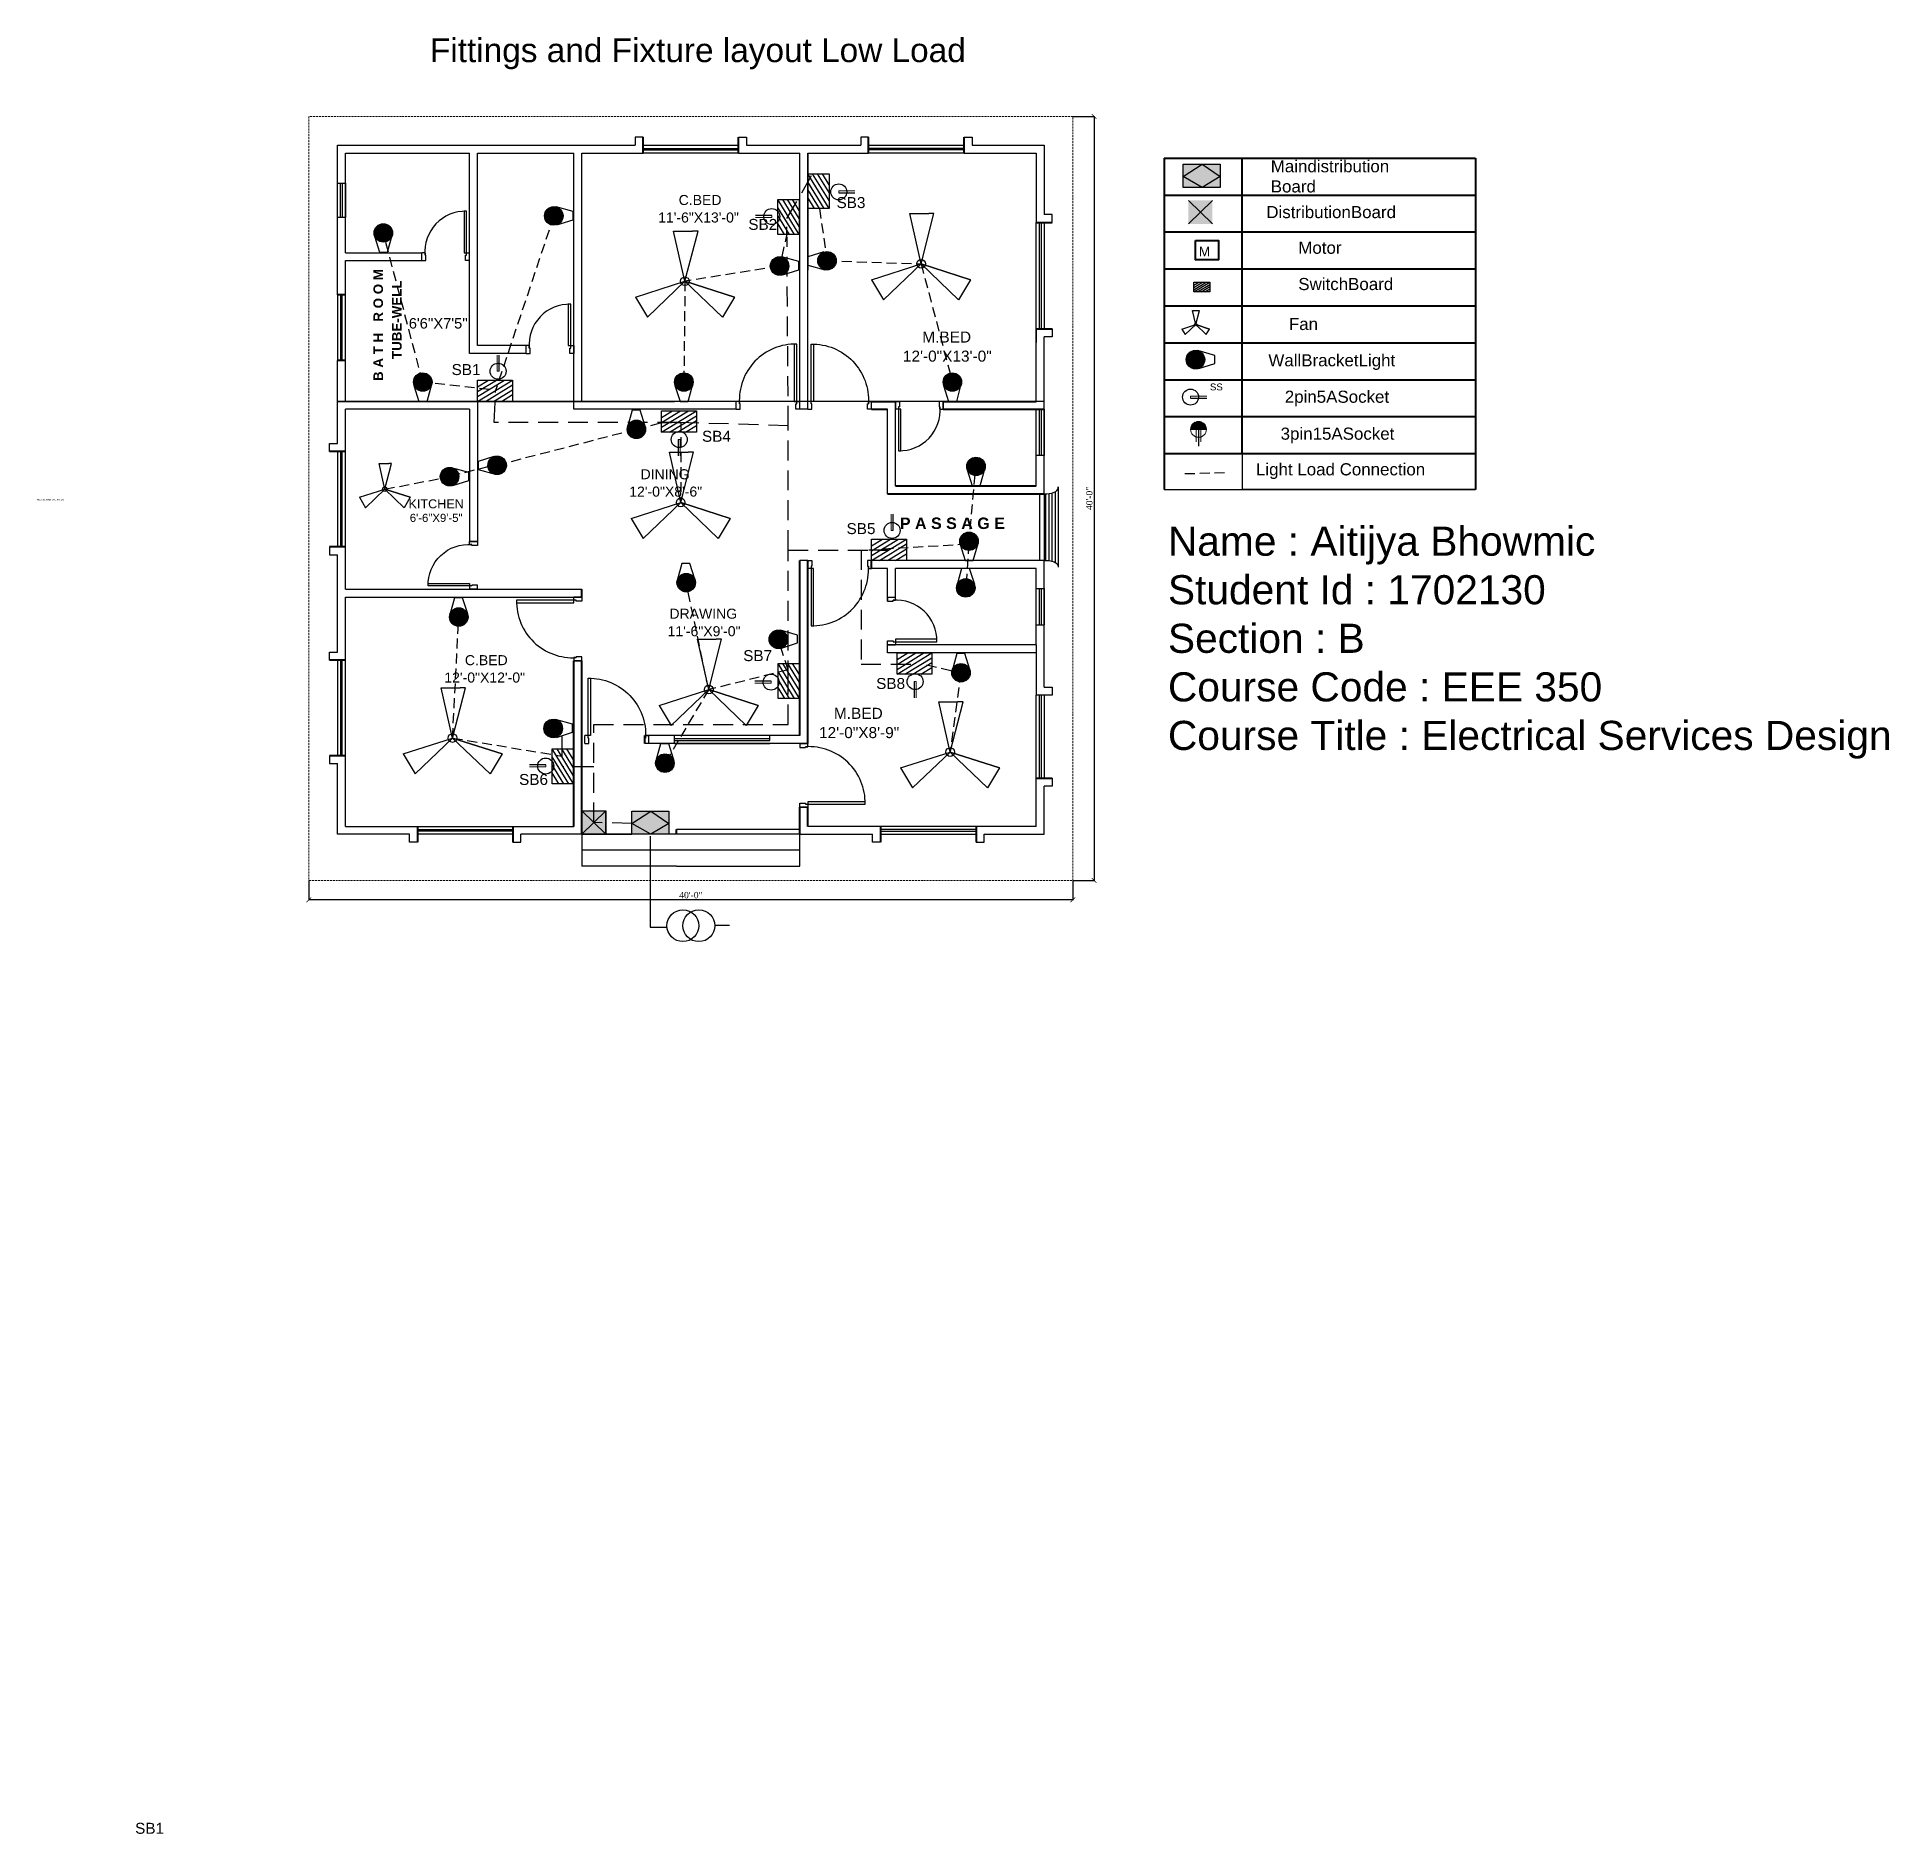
# Model space of a CAD drawing. Header units: inches. Extents: x 2254 to 46109, y 12082 to 26783.
# Drawn here: x 44946 to 46109, y 25007 to 26135 of the extents above; entities that cross this region are included whole.
import ezdxf
from ezdxf.enums import TextEntityAlignment as Align

# ---------------------------------------------------------------- set-up
doc = ezdxf.new("R2010")
doc.units = ezdxf.units.IN
doc.header["$LTSCALE"] = 5
doc.header["$MEASUREMENT"] = 0
doc.linetypes.add('DASHED2', pattern=[0.375, 0.25, -0.125])
doc.linetypes.add('HIDDENX10', pattern=[0.75, 0.5, -0.25])
for name, color, linetype, lineweight in [('0.05', 57, 'Continuous', 5), ('1.0 AREA', 7, 'Continuous', 5), ('dim', 4, 'Continuous', 18), ('LIGHT', 50, 'Continuous', 0), ('Text', 7, 'Continuous', 15), ('wall', 7, 'Continuous', 40)]:
    doc.layers.add(name, color=color, linetype=linetype, lineweight=lineweight)
for name, color, linetype in [('CONT-MNR', 96, 'Continuous'), ('door', 12, 'Continuous'), ('FURNITURE', 3, 'Continuous'), ('Layer1', 7, 'Continuous'), ('LIGHT BULB', 7, 'Continuous'), ('win', 104, 'Continuous'), ('WIRING', 7, 'Continuous')]:
    doc.layers.add(name, color=color, linetype=linetype)
doc.styles.add('RS6', font='times.ttf')
doc.styles.get("Standard").update_dxf_attribs({"font": 'arial.ttf'})
doc.dimstyles.new('1_8-2', dxfattribs={"dimtxt": 4, "dimasz": 3, "dimexe": 0.18, "dimexo": 0.0625, "dimgap": 0.125, "dimtad": 0, "dimdec": 0, "dimrnd": 1.125, "dimzin": 3, "dimdsep": 46, "dimlunit": 4, "dimtxsty": 'RS6', "dimblk": 'ARCHTICK', "dimcen": 2, "dimclrt": 7, "dimadec": 0, "dimazin": 0, "dimtfac": 1, "dimtdec": 0, "dimtix": 1, "dimtmove": 0, "dimatfit": 3, "dimfxl": 1, "dimtvp": 0.75, "dimtolj": 1, "dimtzin": 0, "dimarcsym": 0})

msp = doc.modelspace()

# ---------------------------------------------------------------- texts
at = {"lineweight": 40, "attachment_point": 1}
for s, width, insert, char_height in [('Maindistribution Board', 7.733, (45720.6, 26058.1), 7.604), ('DistributionBoard', 8.22, (45717.8, 26029.3), 7.604), ('Motor', 5.828, (45737.9, 26006.9), 7.6), ('SwitchBoard', 6.002, (45737.9, 25984.1), 7.604), ('Fan', 4.652, (45732, 25959), 7.6), ('WallBracketLight', 7.924, (45719.1, 25936.2), 7.604), ('2pin5ASocket', 6.817, (45729.4, 25913.3), 7.604), ('3pin15ASocket', 8.401, (45726.8, 25890.1), 7.604)]:
    msp.add_mtext_dynamic_manual_height_columns(s, width=width, gutter_width=1, heights=[0], dxfattribs=dict(at, insert=insert, char_height=char_height))
at = {"char_height": 6, "attachment_point": 1, "rotation": 90}
for s, insert in [('{\\fArial|b1|i0|c0|p34;B A T H   R O O M}', (45156.9, 25919.4)), ('\\pxt1;{\\fArial|b1|i0|c0|p34;TUBE-WELL}', (45168.6, 25933.2))]:
    msp.add_mtext_dynamic_manual_height_columns(s, width=139.15, gutter_width=1, heights=[0], dxfattribs=dict(at, insert=insert))
at = {"lineweight": 25, "insert": (45682.4, 25917.8), "char_height": 4.32, "attachment_point": 1}
msp.add_mtext_dynamic_manual_height_columns('SS', width=0.104, gutter_width=1, heights=[0], dxfattribs=at)
at = {"insert": (45487.6, 25833.6), "char_height": 7.2, "attachment_point": 1}
msp.add_mtext_dynamic_manual_height_columns('{\\fArial|b1|i0|c0|p34;P A S S A G E}', width=83.49, gutter_width=0.6, heights=[0], dxfattribs=at)
at = {"layer": 'Layer1', "color": 7, "lineweight": 40, "insert": (45675.4, 26003.8), "char_height": 6.19, "attachment_point": 1}
msp.add_mtext_dynamic_manual_height_columns('M', width=6.187, gutter_width=1, heights=[0], dxfattribs=at)
at = {"layer": 'LIGHT BULB', "insert": (45179.1, 25958.9), "char_height": 6.576, "attachment_point": 1}
msp.add_mtext_dynamic_manual_height_columns("\\pxt21,51;6'6''X7'5''", width=297.492, gutter_width=8.77, heights=[0], dxfattribs=at)
at = {"layer": 'Text', "lineweight": -3}
for s, height, p in [('11\'-6"X13\'-0"', 6.3, (45361.1, 26022.1)), ('C.BED', 6.3, (45362.1, 26033.1)), ('M.BED', 6.93, (45517, 25947)), ('12\'-0"X13\'-0"', 6.93, (45517.4, 25935)), ('DINING', 6.3, (45340.1, 25860.8)), ('12\'-0"X8\'-6"', 6.3, (45340.5, 25849.9)), ('KITCHEN', 5.67, (45196.3, 25842.2)), ('6\'-6"X9\'-5"', 5.103, (45196.3, 25833.4)), ('DRAWING', 6.3, (45364.1, 25773.2)), ('11\'-6"X9\'-0"', 6.3, (45364.6, 25762.2)), ('C.BED', 6.3, (45227.8, 25744)), ('12\'-0"X12\'-0"', 6.3, (45226.8, 25733.1)), ('M.BED', 6.93, (45461.5, 25710.6)), ('12\'-0"X8\'-9"', 6.93, (45462, 25698.5))]:
    msp.add_text(s, height=height, dxfattribs=at).set_placement(p, align=Align.MIDDLE_CENTER)
at = {"layer": 'WIRING', "color": 18, "linetype": 'ByBlock', "lineweight": -3, "true_color": 0x000000, "attachment_point": 1}
for s, insert, char_height, width in [('Fittings and Fixture layout Low Load', (45192.4, 26134.7), 15, 354.955), ('Fittings and Fixture layout High Load', (44945.5, 25845.2), 0.75, 17.748)]:
    msp.add_mtext(s, dxfattribs=dict(at, insert=insert, char_height=char_height, width=width))
at = {"layer": 'WIRING', "color": 18, "linetype": 'ByBlock', "lineweight": -3, "ltscale": 5, "true_color": 0x000000, "char_height": 6.88, "attachment_point": 1}
for s, insert in [('SB3', (45447.8, 26034.9)), ('SB2', (45392.4, 26021.2)), ('SB1', (45206, 25930)), ('SB4', (45363.3, 25888.1)), ('SB5', (45454.1, 25830.1)), ('SB7', (45389.2, 25750.3)), ('SB8', (45472.7, 25732.8)), ('SB6', (45248.4, 25672.5)), ('SB1', (45007.2, 25013.6))]:
    msp.add_mtext_dynamic_manual_height_columns(s, width=1027.707, gutter_width=34.4, heights=[0], dxfattribs=dict(at, insert=insert))
at = {"layer": 'WIRING', "color": 0, "linetype": 'ByBlock', "lineweight": -3, "ltscale": 5, "insert": (45711.3, 25867.7), "char_height": 7.604, "attachment_point": 1}
msp.add_mtext_dynamic_manual_height_columns('Light Load Connection', width=116.074, gutter_width=1, heights=[0], dxfattribs=at)
at = {"layer": 'WIRING', "color": 18, "lineweight": -3, "ltscale": 5, "true_color": 0x000000, "insert": (45656, 25827.9), "char_height": 18.3, "attachment_point": 1}
msp.add_mtext_dynamic_manual_height_columns('Name : Aitijya Bhowmic\\PStudent Id : 1702130\\PSection : B\\PCourse Code : EEE 350\\PCourse Title : Electrical Services Design', width=25177.33, gutter_width=91.5, heights=[0], dxfattribs=at)

# ---------------------------------------------------------------- blocks, each defined once
blk = doc.blocks.new('A$C074A1D5E')
at = {"linetype": 'Continuous'}
for p, q in [((-38, 5), (-40, 5)), ((-40, 0), (-40, 5)), ((-40, 0), (-37.5, 0)), ((-38, 3.5), (-38, 5)), ((-37.5, 3.5), (-38, 3.5)), ((-37.5, 0), (-37.5, 3.5)), ((-2.5, 3.5), (-2, 3.5)), ((-2.5, 0), (-2.5, 3.5)), ((0, 0), (-2.5, 0)), ((-2, 3.5), (-2, 5)), ((-2, 5), (0, 5)), ((0, 0), (0, 5))]:
    blk.add_line(p, q, dxfattribs=at)
blk.add_lwpolyline([(-3.5, 41), (-3.5, 5), (-2, 5), (-2, 41)], close=True, dxfattribs=at)
blk.add_arc((-2.75, 5.69), 35.32, 88.7832, 183.55508, dxfattribs=at)
blk = doc.blocks.new('D3')
at = {"layer": 'FURNITURE', "linetype": 'Continuous'}
for p, q in [((-30, 0), (-30, 5)), ((-28, 5), (-30, 5)), ((-30, 0), (-27.5, 0)), ((-28, 3.5), (-28, 5)), ((-27.5, 3.5), (-28, 3.5)), ((-27.5, 0), (-27.5, 3.5)), ((-2.5, 0), (-2.5, 3.5)), ((-2.5, 3.5), (-2, 3.5)), ((0, 0), (-2.5, 0)), ((-2, 5), (0, 5)), ((-2, 3.5), (-2, 5)), ((0, 0), (0, 5))]:
    blk.add_line(p, q, dxfattribs=at)
blk.add_lwpolyline([(-3.5, 31), (-3.5, 5), (-2, 5), (-2, 31)], close=True, dxfattribs=at)
blk.add_arc((-2.75, 5.67), 25.34, 88.30414, 184.90787, dxfattribs=at)
blk = doc.blocks.new('BOUN22')
at = {"layer": '0.05', "color": 152, "linetype": 'DASHED2', "true_color": 0x2776bb}
for p, q in [((5398.1, 2116.5), (4918.1, 2116.5)), ((4918.1, 2116.5), (4918.1, 1636.5)), ((5398.1, 1636.5), (5398.1, 2116.5)), ((4918.1, 1636.5), (5398.1, 1636.5))]:
    blk.add_line(p, q, dxfattribs=at)
blk = doc.blocks.new('_ArchTick')
at = {"color": 0, "const_width": 0.15}
blk.add_lwpolyline([(-0.5, -0.5), (0.5, 0.5)], dxfattribs=at)
blk = doc.blocks.new('*D16')
at = {"color": 0, "lineweight": -2, "transparency": 16777216}
for p, q in [((45596.3, 26085.6), (45609.8, 26085.6)), ((45609.6, 26085.6), (45609.6, 25605.6)), ((45596.3, 25605.6), (45609.8, 25605.6))]:
    blk.add_line(p, q, dxfattribs=at)
at = {"layer": 'Defpoints', "color": 0, "lineweight": -3, "transparency": 16777216}
for p in [(45596.3, 26085.6), (45596.3, 25605.6), (45609.6, 25605.6)]:
    blk.add_point(p, dxfattribs=at)
at = {"color": 0, "lineweight": -2, "transparency": 16777216, "xscale": 3, "yscale": 3, "zscale": 3}
for p, rotation in [((45609.6, 26085.6), 90), ((45609.6, 25605.6), 270)]:
    blk.add_blockref('_ArchTick', p, dxfattribs=dict(at, rotation=rotation))
at = {"color": 7, "transparency": 16777216, "insert": (45606.6, 25845.6), "char_height": 4, "attachment_point": 5, "rotation": 90, "style": 'RS6'}
blk.add_mtext('\\A1;40\'-0"', dxfattribs=at)
blk = doc.blocks.new('*D17')
at = {"color": 0, "lineweight": -2, "transparency": 16777216}
for p, q in [((45116.3, 25605.6), (45116.3, 25593.2)), ((45596.3, 25605.6), (45596.3, 25593.2)), ((45596.3, 25593.4), (45116.3, 25593.4))]:
    blk.add_line(p, q, dxfattribs=at)
at = {"layer": 'Defpoints', "color": 0, "lineweight": -3, "transparency": 16777216}
for p in [(45116.3, 25605.6), (45596.3, 25605.6), (45116.3, 25593.4)]:
    blk.add_point(p, dxfattribs=at)
at = {"color": 0, "lineweight": -2, "transparency": 16777216, "xscale": 3, "yscale": 3, "zscale": 3, "rotation": 180}
blk.add_blockref('_ArchTick', (45116.3, 25593.4), dxfattribs=at)
at = {"color": 0, "lineweight": -2, "transparency": 16777216, "xscale": 3, "yscale": 3, "zscale": 3}
blk.add_blockref('_ArchTick', (45596.3, 25593.4), dxfattribs=at)
at = {"color": 7, "transparency": 16777216, "insert": (45356.3, 25596.4), "char_height": 4, "attachment_point": 5, "style": 'RS6'}
blk.add_mtext('\\A1;40\'-0"', dxfattribs=at)
blk = doc.blocks.new('r')
at = {"color": 1, "ltscale": 0.1}
blk.add_line((32734.5, 11226.1), (32724.3, 11226.1), dxfattribs=at)
blk.add_circle((32734.5, 11225.4), 5.03, dxfattribs=at)
at = {"layer": 'dim'}
for p, q in [((32724.3, 11224.8), (32734.5, 11224.8)), ((32734.5, 11224.8), (32734.5, 11226.1))]:
    blk.add_line(p, q, dxfattribs=at)
blk = doc.blocks.new('RE')
at = {"color": 1, "ltscale": 0.1}
blk.add_line((32733.9, 10953.7), (32744.4, 10953.7), dxfattribs=at)
at = {"layer": 'dim', "lineweight": 0}
for p, q in [((32733.9, 10958.7), (32733.9, 10948.7)), ((32733.9, 10955.1), (32741.7, 10955.1)), ((32733.9, 10952.3), (32741.7, 10952.3))]:
    blk.add_line(p, q, dxfattribs=at)
blk.add_circle((32733.9, 10953.7), 5, dxfattribs=at)
at = {"layer": 'LIGHT', "lineweight": 0}
for p, q in [((32728.9, 10954.2), (32733.4, 10958.7)), ((32728.9, 10953.3), (32733.9, 10958.3)), ((32733.9, 10948.7), (32728.9, 10953.7)), ((32729, 10952.6), (32733.9, 10957.5)), ((32733.9, 10949.5), (32729, 10954.5)), ((32733, 10948.8), (32729, 10952.8)), ((32733.9, 10950.4), (32729.1, 10955.2)), ((32729.2, 10955.3), (32732.3, 10958.4)), ((32729.2, 10952), (32733.9, 10956.7)), ((32733.9, 10951.2), (32729.3, 10955.8)), ((32731.7, 10949.2), (32729.4, 10951.5)), ((32729.5, 10951.4), (32733.9, 10955.8)), ((32733.9, 10952.1), (32729.6, 10956.3)), ((32729.8, 10950.8), (32733.9, 10955)), ((32733.9, 10952.9), (32730, 10956.8)), ((32730.1, 10950.4), (32733.9, 10954.1)), ((32733.9, 10953.7), (32730.4, 10957.2)), ((32730.6, 10950), (32733.9, 10953.3)), ((32733.9, 10954.6), (32730.8, 10957.6)), ((32731, 10949.6), (32733.9, 10952.4)), ((32733.9, 10955.4), (32731.3, 10958)), ((32731.5, 10949.3), (32733.9, 10951.6)), ((32733.9, 10956.3), (32731.9, 10958.3)), ((32732.1, 10949), (32733.9, 10950.8)), ((32733.9, 10957.1), (32732.5, 10958.5)), ((32732.8, 10948.8), (32733.9, 10949.9)), ((32733.9, 10958), (32733.2, 10958.6)), ((32733.5, 10948.7), (32733.9, 10949.1))]:
    blk.add_line(p, q, dxfattribs=at)

# ---------------------------------------------------------------- dimensions: what is measured, and where the dimension line sits
dim = msp.add_linear_dim(base=(45609.6, 25605.6), p1=(45596.3, 26085.6), p2=(45596.3, 25605.6), angle=90, dimstyle='1_8-2')
dim.commit()
dim.dimension.update_dxf_attribs({"geometry": '*D16', "text_midpoint": (45606.6, 25845.6)})
dim = msp.add_linear_dim(base=(45116.3, 25593.4), p1=(45596.3, 25605.6), p2=(45116.3, 25605.6), dimstyle='1_8-2')
dim.commit()
dim.dimension.update_dxf_attribs({"geometry": '*D17', "text_midpoint": (45356.3, 25596.4)})

# ---------------------------------------------------------------- hatches: boundary and pattern name
at = {"layer": 'LIGHT BULB'}
h = msp.add_hatch(color=256, dxfattribs=at)
h.set_gradient(color1=(255, 255, 255), color2=(254, 234, 185), tint=1)
h.paths.add_polyline_path([(45270.2, 26017.3, 0.860017), (45271.9, 26028.6), (45271.6, 26028.7, 0.059005), (45270.2, 26028.9, 1)])
h = msp.add_hatch(color=256, dxfattribs=at)
h.set_gradient(color1=(255, 255, 255), color2=(254, 234, 185), tint=1)
h.paths.add_polyline_path([(45157.3, 26012.4, 0.860017), (45168.6, 26010.7), (45168.7, 26011.1, 0.059005), (45168.9, 26012.4, 1)])
h = msp.add_hatch(color=256, dxfattribs=at)
h.set_gradient(color1=(255, 255, 255), color2=(254, 234, 185), tint=1)
h.paths.add_polyline_path([(45412, 25985.8, 0.860017), (45413.8, 25997.2), (45413.4, 25997.3, 0.059005), (45412, 25997.5, 1)])
h = msp.add_hatch(color=256, dxfattribs=at)
h.set_gradient(color1=(255, 255, 255), color2=(254, 234, 185), tint=1)
h.paths.add_polyline_path([(45441.8, 26000.7, 0.860017), (45440.1, 25989.4), (45440.5, 25989.3, 0.059005), (45441.8, 25989.1, 1)])
h = msp.add_hatch(color=256, dxfattribs=at)
h.set_gradient(color1=(255, 255, 255), color2=(254, 234, 185), tint=1)
h.paths.add_polyline_path([(45673.3, 25927, 0.860017), (45675.1, 25938.4), (45674.7, 25938.5, 0.059005), (45673.3, 25938.6, 1)])
h = msp.add_hatch(color=256, dxfattribs=at)
h.set_gradient(color1=(255, 255, 255), color2=(254, 234, 185), tint=1)
h.paths.add_polyline_path([(45182.1, 25918.7, 0.860017), (45193.5, 25917), (45193.6, 25917.3, 0.059005), (45193.7, 25918.7, 1)])
h = msp.add_hatch(color=256, dxfattribs=at)
h.set_gradient(color1=(255, 255, 255), color2=(254, 234, 185), tint=1)
h.paths.add_polyline_path([(45346.1, 25918.7, 0.860017), (45357.4, 25917), (45357.5, 25917.3, 0.059005), (45357.7, 25918.7, 1)])
h = msp.add_hatch(color=256, dxfattribs=at)
h.set_gradient(color1=(255, 255, 255), color2=(254, 234, 185), tint=1)
h.paths.add_polyline_path([(45514.8, 25918.7, 0.860017), (45526.1, 25917), (45526.2, 25917.3, 0.059005), (45526.4, 25918.7, 1)])
h = msp.add_hatch(color=256, dxfattribs=at)
h.set_gradient(color1=(255, 255, 255), color2=(254, 234, 185), tint=1)
h.paths.add_polyline_path([(45327.9, 25889, 0.860017), (45316.6, 25890.7), (45316.5, 25890.3, 0.059005), (45316.3, 25889, 1)])
h = msp.add_hatch(color=256, dxfattribs=at)
h.set_gradient(color1=(255, 255, 255), color2=(254, 234, 185), tint=1)
h.paths.add_polyline_path([(45204.7, 25853.5, 0.860017), (45206.4, 25864.9), (45206, 25864.9, 0.059005), (45204.7, 25865.1, 1)])
h = msp.add_hatch(color=256, dxfattribs=at)
h.set_gradient(color1=(255, 255, 255), color2=(254, 234, 185), tint=1)
h.paths.add_polyline_path([(45234.6, 25872.2, 0.860017), (45232.9, 25860.9), (45233.3, 25860.8, 0.059005), (45234.6, 25860.6, 1)])
h = msp.add_hatch(color=256, dxfattribs=at)
h.set_gradient(color1=(255, 255, 255), color2=(254, 234, 185), tint=1)
h.paths.add_polyline_path([(45529.6, 25865.7, 0.860017), (45540.9, 25864), (45541, 25864.3, 0.059005), (45541.2, 25865.7, 1)])
h = msp.add_hatch(color=256, dxfattribs=at)
h.set_gradient(color1=(255, 255, 255), color2=(254, 234, 185), tint=1)
h.paths.add_polyline_path([(45525.2, 25818.7, 0.860017), (45536.6, 25817), (45536.7, 25817.3, 0.059005), (45536.8, 25818.7, 1)])
h = msp.add_hatch(color=256, dxfattribs=at)
h.set_gradient(color1=(255, 255, 255), color2=(254, 234, 185), tint=1)
h.paths.add_polyline_path([(45359.2, 25792.7, 0.860017), (45347.8, 25794.5), (45347.7, 25794.1, 0.059005), (45347.6, 25792.7, 1)])
h = msp.add_hatch(color=256, dxfattribs=at)
h.set_gradient(color1=(255, 255, 255), color2=(254, 234, 185), tint=1)
h.paths.add_polyline_path([(45534.8, 25789.4, 0.860017), (45523.5, 25791.1), (45523.4, 25790.8, 0.059005), (45523.2, 25789.4, 1)])
h = msp.add_hatch(color=256, dxfattribs=at)
h.set_gradient(color1=(255, 255, 255), color2=(254, 234, 185), tint=1)
h.paths.add_polyline_path([(45216.3, 25771.1, 0.860017), (45205, 25772.8), (45204.9, 25772.5, 0.059005), (45204.7, 25771.1, 1)])
h = msp.add_hatch(color=256, dxfattribs=at)
h.set_gradient(color1=(255, 255, 255), color2=(254, 234, 185), tint=1)
h.paths.add_polyline_path([(45411.2, 25751.3, 0.860017), (45413, 25762.7), (45412.6, 25762.8, 0.059005), (45411.2, 25762.9, 1)])
h = msp.add_hatch(color=256, dxfattribs=at)
h.set_gradient(color1=(255, 255, 255), color2=(254, 234, 185), tint=1)
h.paths.add_polyline_path([(45531.8, 25736.1, 0.860017), (45520.5, 25737.8), (45520.4, 25737.4, 0.059005), (45520.2, 25736.1, 1)])
h = msp.add_hatch(color=256, dxfattribs=at)
h.set_gradient(color1=(255, 255, 255), color2=(254, 234, 185), tint=1)
h.paths.add_polyline_path([(45269.8, 25695.3, 0.860017), (45271.6, 25706.6), (45271.2, 25706.7, 0.059005), (45269.8, 25706.9, 1)])
h = msp.add_hatch(color=256, dxfattribs=at)
h.set_gradient(color1=(255, 255, 255), color2=(254, 234, 185), tint=1)
h.paths.add_polyline_path([(45345.8, 25679.3, 0.860017), (45334.5, 25681), (45334.4, 25680.7, 0.059005), (45334.2, 25679.3, 1)])
at = {"layer": 'WIRING', "lineweight": -3, "ltscale": 5, "true_color": 0x000000}
h = msp.add_hatch(color=18, dxfattribs=at)
h.set_gradient(color1=(255, 255, 255), color2=(254, 234, 185), name='INVCURVED')
h.paths.add_polyline_path([(45688.9, 26047.8), (45677.5, 26055.5), (45665.6, 26047.8), (45677.5, 26041)])
h.paths.add_polyline_path([(45688.9, 26055.5), (45677.5, 26055.5), (45688.9, 26047.8)], flags=17)
h.paths.add_polyline_path([(45665.6, 26047.8), (45665.6, 26041), (45677.5, 26041)], flags=17)
h.paths.add_polyline_path([(45677.5, 26055.5), (45665.6, 26055.5), (45665.6, 26047.8)], flags=17)
h.paths.add_polyline_path([(45688.9, 26047.8), (45677.5, 26041), (45688.9, 26041)], flags=17)
at = {"layer": 'WIRING', "linetype": 'ByBlock', "lineweight": -3, "ltscale": 5, "true_color": 0x000000}
h = msp.add_hatch(color=18, dxfattribs=at)
h.set_gradient(color1=(255, 255, 255), color2=(254, 234, 185), name='INVCURVED')
h.paths.add_polyline_path([(45683.9, 26032.8), (45676.4, 26032.8), (45676.4, 26025.4)], flags=17)
h.paths.add_polyline_path([(45676.4, 26032.8), (45668.9, 26032.8), (45676.4, 26025.4)], flags=17)
h.paths.add_polyline_path([(45668.9, 26032.8), (45668.9, 26018.1), (45676.4, 26025.4)])
h.paths.add_polyline_path([(45676.4, 26025.4), (45668.9, 26018.1), (45683.9, 26018.1)])
h.paths.add_polyline_path([(45683.9, 26025.2), (45676.4, 26025.4), (45683.9, 26018.1)])
h.paths.add_polyline_path([(45683.9, 26032.8), (45676.4, 26025.4), (45683.9, 26025.2)])
h = msp.add_hatch(color=18, dxfattribs=at)
h.set_gradient(color1=(255, 255, 255), color2=(254, 234, 185), name='INVCURVED')
h.paths.add_polyline_path([(45302.8, 25649.3), (45295.3, 25649.3), (45295.3, 25642)], flags=17)
h.paths.add_polyline_path([(45295.3, 25649.3), (45287.8, 25649.3), (45295.3, 25642)], flags=17)
h.paths.add_polyline_path([(45287.8, 25649.3), (45287.8, 25634.6), (45295.3, 25642)])
h.paths.add_polyline_path([(45295.3, 25642), (45287.8, 25634.6), (45302.8, 25634.6)])
h.paths.add_polyline_path([(45302.8, 25641.8), (45295.3, 25642), (45302.8, 25634.6)])
h.paths.add_polyline_path([(45302.8, 25649.3), (45295.3, 25642), (45302.8, 25641.8)])
at = {"layer": 'WIRING', "lineweight": -3, "ltscale": 5, "true_color": 0x000000}
h = msp.add_hatch(color=18, dxfattribs=at)
h.set_gradient(color1=(255, 255, 255), color2=(254, 234, 185), name='INVCURVED')
h.paths.add_polyline_path([(45342.5, 25641.4), (45331.1, 25649.2), (45319.3, 25641.4), (45331.1, 25634.6)])
h.paths.add_polyline_path([(45342.5, 25649.2), (45331.1, 25649.2), (45342.5, 25641.4)], flags=17)
h.paths.add_polyline_path([(45319.3, 25641.4), (45319.3, 25634.6), (45331.1, 25634.6)], flags=17)
h.paths.add_polyline_path([(45331.1, 25649.2), (45319.3, 25649.2), (45319.3, 25641.4)], flags=17)
h.paths.add_polyline_path([(45342.5, 25641.4), (45331.1, 25634.6), (45342.5, 25634.6)], flags=17)

# ---------------------------------------------------------------- linework, layer by layer
for p, q in [((45134.3, 25973.5), (45134.3, 26067.5)), ((45134.3, 26067.5), (45218.1, 26067.5)), ((45139.3, 26000), (45139.3, 26062.5)), ((45139.3, 26062.5), (45217.3, 26062.5)), ((45217.3, 26067.5), (45321.3, 26067.5)), ((45217.3, 25936.6), (45217.3, 26062.5)), ((45222.3, 26014.5), (45222.3, 26062.5)), ((45222.3, 26062.5), (45282.8, 26062.5)), ((45282.8, 25941.6), (45282.8, 26062.5)), ((45287.8, 26062.5), (45326.3, 26062.5)), ((45287.8, 25906.6), (45287.8, 26062.5)), ((45386.3, 26062.5), (45424.8, 26062.5)), ((45391.3, 26067.5), (45463, 26067.5)), ((45424.8, 25901.6), (45424.8, 26062.5)), ((45429.8, 25901.6), (45429.8, 26062.5)), ((45429.8, 26062.5), (45468, 26062.5)), ((45528, 26062.6), (45573.3, 26062.6)), ((45533, 26067.6), (45578.3, 26067.6)), ((45134.3, 26043.7), (45139.3, 26043.7)), ((45139.3, 26022.2), (45134.3, 26022.2)), ((45222.3, 25941.6), (45222.3, 26014.5)), ((45139.3, 26000), (45187.3, 26000)), ((45139.3, 25973.5), (45139.3, 25995)), ((45139.3, 25995), (45187.3, 25995)), ((45672.2, 25975.3), (45682.4, 25981.5)), ((45672.2, 25976.7), (45680.1, 25981.5)), ((45672.2, 25978.1), (45677.8, 25981.5)), ((45672.2, 25979.6), (45675.4, 25981.5)), ((45672.2, 25975.3), (45682.4, 25981.5)), ((45674.6, 25975.3), (45682.4, 25980.1)), ((45676.9, 25975.3), (45682.4, 25978.7)), ((45679.2, 25975.3), (45682.4, 25977.2)), ((45573.3, 25952.2), (45573.3, 25943.6)), ((45134.3, 25880.1), (45134.3, 25932.3)), ((45139.3, 25906.6), (45139.3, 25932.3)), ((45252.8, 25941.6), (45222.3, 25941.6)), ((45282.8, 25941.6), (45282.8, 25936.6)), ((45282.8, 25901.6), (45282.8, 25936.6)), ((45578.3, 25906.6), (45134.3, 25906.6)), ((45222.3, 25906.6), (45139.3, 25906.6)), ((45139.3, 25875.1), (45139.3, 25901.6)), ((45217.3, 25901.6), (45139.3, 25901.6)), ((45217.3, 25901.6), (45217.3, 25818.6)), ((45222.3, 25906.6), (45222.3, 25818.6)), ((45384.8, 25901.6), (45282.8, 25901.6)), ((45384.8, 25901.6), (45384.8, 25906.6)), ((45429.8, 25901.6), (45424.8, 25901.6)), ((45469.8, 25901.6), (45469.8, 25906.6)), ((45479.8, 25848.6), (45479.8, 25901.6)), ((45484.8, 25853.6), (45484.8, 25906.6)), ((45514.8, 25901.6), (45514.8, 25906.6)), ((45578.3, 25872.5), (45573.3, 25872.5)), ((45587.1, 25852.8), (45587.1, 25802.4)), ((45579.1, 25848.6), (45579.1, 25806.6)), ((45581.1, 25848.6), (45581.1, 25806.6)), ((45583.1, 25848.9), (45583.1, 25806.3)), ((45585.1, 25849.8), (45585.1, 25805.5)), ((45139.3, 25788.6), (45139.3, 25815.1)), ((45469.8, 25806.6), (45469.8, 25801.6)), ((45573.3, 25789.1), (45578.3, 25789.1)), ((45573.3, 25766.1), (45578.3, 25766.1)), ((45573.3, 25753.6), (45573.3, 25722.1)), ((45578.3, 25727.1), (45583.3, 25727.1)), ((45583.3, 25727.1), (45583.3, 25722.1)), ((45578.3, 25722.1), (45573.3, 25722.1)), ((45583.3, 25722.1), (45578.3, 25722.1)), ((45346, 25691.6), (45346, 25696.6)), ((45406, 25693.6), (45406, 25696.6)), ((45287.8, 25634.6), (45287.8, 25614.6)), ((45424.8, 25614.6), (45424.8, 25634.6)), ((45347.3, 25614.6), (45424.8, 25614.6))]:
    msp.add_line(p, q)
at = {"color": 18, "lineweight": 25, "true_color": 0x000000}
for p, q in [((45665.6, 26047.8), (45677.5, 26055.5)), ((45677.5, 26055.5), (45688.9, 26047.8)), ((45677.5, 26041), (45665.6, 26047.8)), ((45688.9, 26047.8), (45677.5, 26041)), ((45319.3, 25641.4), (45331.1, 25649.2)), ((45331.1, 25634.6), (45319.3, 25641.4)), ((45331.1, 25649.2), (45342.5, 25641.4)), ((45342.5, 25641.4), (45331.1, 25634.6))]:
    msp.add_line(p, q, dxfattribs=at)
at = {"lineweight": 25}
for points in [[(45665.6, 26041), (45665.6, 26055.5), (45688.9, 26055.5), (45688.9, 26041)], [(45319.3, 25634.6), (45319.3, 25649.2), (45342.5, 25649.2), (45342.5, 25634.6)]]:
    msp.add_lwpolyline(points, close=True, dxfattribs=at)
msp.add_lwpolyline([(45672.2, 25975.3), (45672.2, 25981.5), (45682.4, 25981.5), (45682.4, 25975.3)], close=True)
for points in [[(45578.3, 25848.6), (45584.6, 25849.5), (45587.1, 25852.3), (45587.1, 25852.8)], [(45578.3, 25806.6), (45584.6, 25805.7), (45587.1, 25802.9), (45587.1, 25802.4)]]:
    msp.add_spline(points, degree=3)
at = {"layer": '1.0 AREA', "lineweight": -3}
for p, q in [((45326.3, 26072.5), (45321.3, 26072.5)), ((45321.3, 26072.5), (45321.3, 26067.5)), ((45386.3, 26072.5), (45391.3, 26072.5)), ((45391.3, 26072.5), (45391.3, 26067.5)), ((45468, 26072.6), (45463, 26072.6)), ((45463, 26072.6), (45463, 26067.5)), ((45528, 26072.6), (45533, 26072.6)), ((45533, 26072.6), (45533, 26067.6)), ((45573.3, 26062.5), (45573.3, 26018.9)), ((45578.3, 26067.6), (45578.3, 26023.9)), ((45583.3, 26023.9), (45578.3, 26023.9)), ((45583.3, 26018.9), (45583.3, 26023.9)), ((45573.3, 25906.6), (45573.3, 25952.2)), ((45578.3, 25901.6), (45578.3, 25947.2)), ((45583.3, 25947.2), (45578.3, 25947.2)), ((45583.3, 25952.2), (45583.3, 25947.2)), ((45578.3, 25872.5), (45578.3, 25901.6)), ((45129.3, 25875.1), (45129.3, 25880.1)), ((45129.3, 25880.1), (45134.3, 25880.1)), ((45573.3, 25853.6), (45573.3, 25872.5)), ((45578.3, 25848.6), (45578.3, 25872.5)), ((45217.3, 25818.6), (45222.3, 25818.6)), ((45129.3, 25815.1), (45129.3, 25810.1)), ((45129.3, 25810.1), (45134.3, 25810.1)), ((45134.3, 25749), (45134.3, 25810.1)), ((45429.8, 25806.6), (45424.8, 25806.6)), ((45578.3, 25806.6), (45469.8, 25806.6)), ((45578.3, 25727.1), (45578.3, 25806.6)), ((45479.8, 25801.6), (45469.8, 25801.6)), ((45479.8, 25781.1), (45479.8, 25801.6)), ((45484.8, 25783.6), (45484.8, 25801.6)), ((45573.3, 25801.6), (45484.8, 25801.6)), ((45573.3, 25753.6), (45573.3, 25801.6)), ((45139.3, 25788.6), (45282.8, 25788.6)), ((45139.3, 25744), (45139.3, 25783.6)), ((45139.3, 25783.6), (45287.8, 25783.6)), ((45282.8, 25788.6), (45287.8, 25788.6)), ((45578.3, 25766.1), (45578.3, 25789.1)), ((45129.3, 25744), (45129.3, 25749)), ((45129.3, 25749), (45134.3, 25749)), ((45479.8, 25748.6), (45479.8, 25756.1)), ((45573.3, 25753.6), (45479.8, 25753.6)), ((45573.3, 25748.6), (45479.8, 25748.6)), ((45282.8, 25743.6), (45287.8, 25743.6)), ((45424.8, 25696.6), (45327.3, 25696.6)), ((45429.8, 25691.6), (45327.3, 25691.6)), ((45129.3, 25684), (45129.3, 25679)), ((45129.3, 25679), (45134.3, 25679)), ((45134.3, 25634.6), (45134.3, 25679)), ((45139.3, 25639.6), (45139.3, 25684)), ((45573.3, 25639.6), (45573.3, 25669.8)), ((45578.3, 25634.6), (45578.3, 25664.8)), ((45583.3, 25664.8), (45578.3, 25664.8)), ((45583.3, 25669.8), (45583.3, 25664.8)), ((45429.8, 25651.6), (45424.8, 25651.6)), ((45179.5, 25634.6), (45134.3, 25634.6)), ((45139.3, 25639.6), (45184.5, 25639.6)), ((45179.5, 25629.6), (45179.5, 25634.6)), ((45184.5, 25629.6), (45179.5, 25629.6)), ((45244.5, 25639.6), (45282.8, 25639.6)), ((45244.5, 25629.6), (45249.5, 25629.6)), ((45287.8, 25634.6), (45249.5, 25634.6)), ((45249.5, 25629.6), (45249.5, 25634.6)), ((45347.3, 25634.6), (45287.8, 25634.6)), ((45424.8, 25634.6), (45470.5, 25634.6)), ((45475.5, 25639.6), (45429.8, 25639.6)), ((45470.5, 25629.6), (45470.5, 25634.6)), ((45475.5, 25629.6), (45470.5, 25629.6)), ((45573.3, 25639.6), (45535.5, 25639.6)), ((45535.5, 25629.6), (45540.5, 25629.6)), ((45540.5, 25634.6), (45578.3, 25634.6)), ((45540.5, 25629.6), (45540.5, 25634.6)), ((45424.8, 25624.6), (45287.8, 25624.6)), ((45347.3, 25614.6), (45287.8, 25614.6))]:
    msp.add_line(p, q, dxfattribs=at)
at = {"layer": '1.0 AREA', "color": 165, "lineweight": -3, "true_color": 0x5e67af}
for p, q in [((45575.3, 25848.6), (45575.3, 25806.6)), ((45578.3, 25848.6), (45578.3, 25806.6)), ((45424.8, 25637.6), (45347.3, 25637.6)), ((45424.8, 25634.6), (45347.3, 25634.6))]:
    msp.add_line(p, q, dxfattribs=at)
at = {"layer": 'Layer1', "color": 9, "lineweight": 40, "true_color": 0xc7c8ca}
for p, q in [((45653.7, 26059.4), (45849.3, 26059.4)), ((45653.7, 26059.4), (45653.7, 25851.2)), ((45702.5, 26059.4), (45702.5, 25873.9)), ((45849.3, 26059.4), (45849.3, 25851.2)), ((45653.7, 26036.2), (45849.3, 26036.2)), ((45653.7, 26013), (45849.3, 26013)), ((45653.7, 25989.8), (45849.3, 25989.8)), ((45653.7, 25966.6), (45849.3, 25966.6)), ((45653.7, 25943.4), (45849.3, 25943.4)), ((45653.7, 25920.2), (45849.3, 25920.2)), ((45653.7, 25897), (45849.3, 25897)), ((45653.7, 25873.9), (45849.3, 25873.9))]:
    msp.add_line(p, q, dxfattribs=at)
at = {"layer": 'Layer1', "color": 7, "lineweight": 40}
msp.add_lwpolyline([(45673.4, 26007.7), (45687.8, 26007.7), (45687.8, 25995.5), (45673.4, 25995.5)], close=True, dxfattribs=at)
at = {"layer": 'LIGHT BULB'}
for p, q in [((45429.8, 26062.5), (45429.8, 25989.1)), ((45282.3, 26025.8), (45271.6, 26028.7)), ((45282.3, 26020.7), (45282.3, 26025.8)), ((45272.2, 26017.5), (45282.3, 26020.7)), ((45352.6, 25982), (45360.8, 26013.6)), ((45360.8, 26013.6), (45357.4, 26013.6)), ((45500.9, 25993), (45509, 26024.6)), ((45509, 26024.6), (45505.7, 26024.6)), ((45157.5, 26010.4), (45160.7, 26000.4)), ((45165.8, 26000.4), (45168.7, 26011.1)), ((45160.7, 26000.4), (45165.8, 26000.4)), ((45424.1, 25994.4), (45413.4, 25997.3)), ((45424.1, 25989.3), (45424.1, 25994.4)), ((45439.8, 26000.5), (45429.8, 25997.3)), ((45429.8, 25997.3), (45429.8, 25992.2)), ((45429.8, 25992.2), (45440.5, 25989.3)), ((45469.8, 25983), (45500.9, 25992.9)), ((45500.9, 25992.9), (45477.3, 25970.4)), ((45500.9, 25993), (45532, 25983)), ((45532, 25983), (45500.9, 25993)), ((45500.9, 25993), (45524.5, 25970.4)), ((45321.6, 25972), (45352.6, 25982)), ((45352.6, 25982), (45329.1, 25959.4)), ((45352.6, 25982), (45383.7, 25972)), ((45383.7, 25972), (45352.6, 25982)), ((45352.6, 25982), (45376.2, 25959.4)), ((45414.1, 25986.1), (45424.1, 25989.3)), ((45469.8, 25983), (45477.3, 25970.4)), ((45532, 25983), (45524.5, 25970.4)), ((45321.6, 25972), (45329.1, 25959.4)), ((45383.7, 25972), (45376.2, 25959.4)), ((45673.5, 25954.8), (45675.8, 25963.7)), ((45664.8, 25952), (45673.5, 25954.8)), ((45673.5, 25954.8), (45666.9, 25948.5)), ((45673.5, 25954.8), (45682.2, 25952)), ((45682.2, 25952), (45673.5, 25954.8)), ((45673.5, 25954.8), (45680.1, 25948.5)), ((45252.8, 25936.6), (45217.3, 25936.6)), ((45685.4, 25935.5), (45674.7, 25938.5)), ((45685.4, 25930.4), (45685.4, 25935.5)), ((45675.4, 25927.2), (45685.4, 25930.4)), ((45182.3, 25916.6), (45185.5, 25906.6)), ((45190.6, 25906.6), (45193.6, 25917.3)), ((45346.3, 25916.6), (45349.5, 25906.6)), ((45354.6, 25906.6), (45357.5, 25917.3)), ((45515, 25916.6), (45518.2, 25906.6)), ((45523.3, 25906.6), (45526.2, 25917.3)), ((45134.3, 25906.6), (45346.1, 25906.6)), ((45139.3, 25906.6), (45182.1, 25906.6)), ((45185.5, 25906.6), (45190.6, 25906.6)), ((45319.4, 25901.1), (45316.5, 25890.3)), ((45324.5, 25901.1), (45319.4, 25901.1)), ((45327.7, 25891), (45324.5, 25901.1)), ((45349.5, 25906.6), (45354.6, 25906.6)), ((45518.2, 25906.6), (45523.3, 25906.6)), ((45349.9, 25843), (45358, 25874.6)), ((45358, 25874.6), (45354.7, 25874.6)), ((45164, 25851.4), (45168.2, 25867.6)), ((45168.2, 25867.6), (45166.5, 25867.6)), ((45216.8, 25862), (45206, 25864.9)), ((45216.8, 25856.9), (45216.8, 25862)), ((45232.6, 25872), (45222.6, 25868.8)), ((45222.6, 25868.8), (45222.6, 25863.7)), ((45222.6, 25863.7), (45233.3, 25860.8)), ((45529.8, 25863.6), (45533, 25853.6)), ((45538.1, 25853.6), (45541, 25864.3)), ((45148.1, 25846.3), (45164, 25851.4)), ((45164, 25851.4), (45152, 25839.8)), ((45164, 25851.4), (45180, 25846.3)), ((45180, 25846.3), (45164, 25851.4)), ((45164, 25851.4), (45176.1, 25839.8)), ((45206.7, 25853.7), (45216.8, 25856.9)), ((45573.3, 25853.6), (45529.6, 25853.6)), ((45533, 25853.6), (45538.1, 25853.6)), ((45148.1, 25846.3), (45152, 25839.8)), ((45180, 25846.3), (45176.1, 25839.8)), ((45318.8, 25833), (45349.9, 25843)), ((45349.9, 25843), (45326.3, 25820.4)), ((45349.9, 25843), (45381, 25833)), ((45381, 25833), (45349.9, 25843)), ((45349.9, 25843), (45373.5, 25820.4)), ((45318.8, 25833), (45326.3, 25820.4)), ((45381, 25833), (45373.5, 25820.4)), ((45525.5, 25816.6), (45528.7, 25806.6)), ((45533.7, 25806.6), (45536.7, 25817.3)), ((45350.7, 25804.8), (45347.7, 25794.1)), ((45355.7, 25804.8), (45350.7, 25804.8)), ((45358.9, 25794.8), (45355.7, 25804.8)), ((45528.7, 25806.6), (45533.7, 25806.6)), ((45526.3, 25801.5), (45523.4, 25790.8)), ((45531.4, 25801.5), (45526.3, 25801.5)), ((45534.6, 25791.5), (45531.4, 25801.5)), ((45207.8, 25783.2), (45204.9, 25772.5)), ((45212.9, 25783.2), (45207.8, 25783.2)), ((45216.1, 25773.2), (45212.9, 25783.2)), ((45423.3, 25759.8), (45412.6, 25762.8)), ((45423.3, 25754.8), (45423.3, 25759.8)), ((45367.5, 25725.5), (45375.6, 25757.1)), ((45375.6, 25757.1), (45372.3, 25757.1)), ((45413.3, 25751.6), (45423.3, 25754.8)), ((45523.3, 25748.1), (45520.4, 25737.4)), ((45528.4, 25748.1), (45523.3, 25748.1)), ((45531.6, 25738.1), (45528.4, 25748.1)), ((45206.6, 25695.1), (45214.7, 25726.7)), ((45214.7, 25726.7), (45211.4, 25726.7)), ((45336.4, 25715.5), (45367.5, 25725.5)), ((45367.5, 25725.5), (45343.9, 25702.9)), ((45367.5, 25725.5), (45398.6, 25715.5)), ((45398.6, 25715.5), (45367.5, 25725.5)), ((45367.5, 25725.5), (45391.1, 25702.9)), ((45336.4, 25715.5), (45343.9, 25702.9)), ((45398.6, 25715.5), (45391.1, 25702.9)), ((45519.2, 25686.3), (45527.3, 25717.9)), ((45527.3, 25717.9), (45523.9, 25717.9)), ((45281.9, 25703.8), (45271.2, 25706.7)), ((45281.9, 25698.7), (45281.9, 25703.8)), ((45175.6, 25685.1), (45206.6, 25695.1)), ((45206.6, 25695.1), (45183.1, 25672.5)), ((45206.6, 25695.1), (45237.7, 25685.1)), ((45237.7, 25685.1), (45206.6, 25695.1)), ((45206.6, 25695.1), (45230.2, 25672.5)), ((45271.9, 25695.5), (45281.9, 25698.7)), ((45337.3, 25691.4), (45334.4, 25680.7)), ((45342.4, 25691.4), (45337.3, 25691.4)), ((45345.6, 25681.4), (45342.4, 25691.4)), ((45175.6, 25685.1), (45183.1, 25672.5)), ((45237.7, 25685.1), (45230.2, 25672.5)), ((45488.1, 25676.3), (45519.2, 25686.3)), ((45488.1, 25676.3), (45495.6, 25663.7)), ((45519.2, 25686.3), (45495.6, 25663.7)), ((45519.2, 25686.3), (45550.2, 25676.3)), ((45550.2, 25676.3), (45519.2, 25686.3)), ((45519.2, 25686.3), (45542.7, 25663.7)), ((45550.2, 25676.3), (45542.7, 25663.7))]:
    msp.add_line(p, q, dxfattribs=at)
for points in [[(45352.6, 25982), (45345.5, 26013.6), (45357.4, 26013.6)], [(45500.9, 25993), (45493.8, 26024.6), (45505.7, 26024.6)], [(45673.5, 25954.8), (45671.5, 25963.7), (45674.9, 25963.7)], [(45349.9, 25843), (45342.8, 25874.6), (45354.7, 25874.6)], [(45164, 25851.4), (45160.4, 25867.6), (45166.5, 25867.6)], [(45367.5, 25725.5), (45360.4, 25757.1), (45372.3, 25757.1)], [(45206.6, 25695.1), (45199.5, 25726.7), (45211.4, 25726.7)], [(45519.2, 25686.3), (45512.1, 25717.9), (45523.9, 25717.9)]]:
    msp.add_lwpolyline(points, dxfattribs=at)
for centre, radius in [((45270.2, 26023.1), 5.81), ((45163.1, 26012.4), 5.81), ((45412, 25991.6), 5.81), ((45441.8, 25994.9), 5.81), ((45500.9, 25993), 2.72), ((45352.6, 25982), 2.72), ((45673.5, 25954.8), 0.761), ((45673.3, 25932.8), 5.81), ((45187.9, 25918.7), 5.81), ((45351.9, 25918.7), 5.81), ((45520.6, 25918.7), 5.81), ((45322.1, 25889), 5.81), ((45204.7, 25859.3), 5.81), ((45234.6, 25866.4), 5.81), ((45535.4, 25865.7), 5.81), ((45164, 25851.4), 1.39), ((45349.9, 25843), 2.72), ((45531, 25818.7), 5.81), ((45353.4, 25792.7), 5.81), ((45529, 25789.4), 5.81), ((45210.5, 25771.1), 5.81), ((45411.2, 25757.1), 5.81), ((45526, 25736.1), 5.81), ((45367.5, 25725.5), 2.72), ((45269.8, 25701.1), 5.81), ((45206.6, 25695.1), 2.72), ((45519.2, 25686.3), 2.72), ((45340, 25679.3), 5.81)]:
    msp.add_circle(centre, radius, dxfattribs=at)
at = {"layer": 'wall'}
for p, q in [((45326.3, 26062.5), (45326.3, 26072.5)), ((45386.3, 26062.5), (45386.3, 26072.5)), ((45468, 26062.5), (45468, 26072.6)), ((45528, 26062.6), (45528, 26072.6)), ((45573.3, 26018.9), (45583.3, 26018.9)), ((45139.3, 25973.5), (45134.3, 25973.5)), ((45573.3, 25952.2), (45578.3, 25952.2)), ((45573.3, 25952.2), (45583.3, 25952.2)), ((45139.3, 25932.3), (45134.3, 25932.3)), ((45469.8, 25906.6), (45484.8, 25906.6)), ((45469.8, 25901.6), (45479.8, 25901.6)), ((45514.8, 25906.6), (45573.3, 25906.6)), ((45514.8, 25901.6), (45578.3, 25901.6)), ((45139.3, 25875.1), (45129.3, 25875.1)), ((45484.8, 25853.6), (45573.3, 25853.6)), ((45479.8, 25848.6), (45578.3, 25848.6)), ((45139.3, 25815.1), (45129.3, 25815.1)), ((45139.3, 25744), (45129.3, 25744)), ((45139.3, 25684), (45129.3, 25684)), ((45139.3, 25684), (45134.3, 25684)), ((45573.3, 25669.8), (45578.3, 25669.8)), ((45573.3, 25669.8), (45583.3, 25669.8)), ((45184.5, 25639.6), (45184.5, 25634.6)), ((45184.5, 25639.6), (45184.5, 25629.6)), ((45244.5, 25639.6), (45244.5, 25629.6)), ((45475.5, 25639.6), (45475.5, 25629.6)), ((45535.5, 25639.6), (45535.5, 25634.6)), ((45535.5, 25639.6), (45535.5, 25629.6))]:
    msp.add_line(p, q, dxfattribs=at)
at = {"layer": 'wall', "ltscale": 25}
for p, q in [((45424.8, 25696.6), (45424.8, 25806.6)), ((45429.8, 25691.6), (45429.8, 25806.6)), ((45469.8, 25801.6), (45469.8, 25806.6)), ((45287.8, 25783.6), (45287.8, 25788.6)), ((45282.8, 25639.6), (45282.8, 25743.6)), ((45287.8, 25634.6), (45287.8, 25743.6)), ((45327.3, 25691.6), (45327.3, 25696.6)), ((45424.8, 25634.6), (45424.8, 25651.6)), ((45429.8, 25639.6), (45429.8, 25651.6)), ((45347.3, 25634.6), (45347.3, 25637.6))]:
    msp.add_line(p, q, dxfattribs=at)
at = {"layer": 'win'}
for p, q in [((45326.3, 26067.5), (45386.3, 26067.5)), ((45326.3, 26065.5), (45386.3, 26065.5)), ((45386.3, 26064.5), (45326.3, 26064.5)), ((45386.3, 26062.5), (45326.3, 26062.5)), ((45468, 26067.6), (45528, 26067.6)), ((45468, 26065.6), (45528, 26065.6)), ((45528, 26064.6), (45468, 26064.6)), ((45528, 26062.6), (45468, 26062.6)), ((45134.3, 26022.2), (45134.3, 26043.7)), ((45136.3, 26022.2), (45136.3, 26043.7)), ((45137.3, 26043.7), (45137.3, 26022.2)), ((45139.3, 26043.7), (45139.3, 26022.2)), ((45573.3, 25952.2), (45573.3, 26018.9)), ((45575.3, 25952.2), (45575.3, 26018.9)), ((45576.3, 26018.9), (45576.3, 25952.2)), ((45578.3, 26018.9), (45578.3, 25952.2)), ((45134.3, 25973.5), (45134.3, 25932.3)), ((45136.3, 25973.5), (45136.3, 25932.3)), ((45137.3, 25932.3), (45137.3, 25973.5)), ((45139.3, 25932.3), (45139.3, 25973.5)), ((45573.3, 25872.5), (45573.3, 25901.6)), ((45575.3, 25872.5), (45575.3, 25901.6)), ((45576.3, 25901.6), (45576.3, 25872.5)), ((45578.3, 25901.6), (45578.3, 25872.5)), ((45134.3, 25875.1), (45134.3, 25815.1)), ((45136.3, 25875.1), (45136.3, 25815.1)), ((45137.3, 25815.1), (45137.3, 25875.1)), ((45139.3, 25815.1), (45139.3, 25875.1)), ((45573.3, 25766.1), (45573.3, 25789.1)), ((45575.3, 25766.1), (45575.3, 25789.1)), ((45576.3, 25789.1), (45576.3, 25766.1)), ((45578.3, 25789.1), (45578.3, 25766.1)), ((45134.3, 25744), (45134.3, 25684)), ((45136.3, 25744), (45136.3, 25684)), ((45137.3, 25684), (45137.3, 25744)), ((45139.3, 25684), (45139.3, 25744)), ((45573.3, 25669.8), (45573.3, 25722.1)), ((45575.3, 25669.8), (45575.3, 25722.1)), ((45576.3, 25722.1), (45576.3, 25669.8)), ((45578.3, 25722.1), (45578.3, 25669.8)), ((45406, 25696.6), (45346, 25696.6)), ((45406, 25694.6), (45346, 25694.6)), ((45346, 25693.6), (45406, 25693.6)), ((45346, 25691.6), (45406, 25691.6)), ((45184.5, 25639.6), (45244.5, 25639.6)), ((45184.5, 25637.6), (45244.5, 25637.6)), ((45244.5, 25636.6), (45184.5, 25636.6)), ((45244.5, 25634.6), (45184.5, 25634.6)), ((45535.5, 25639.6), (45475.5, 25639.6)), ((45535.5, 25637.6), (45475.5, 25637.6)), ((45475.5, 25636.6), (45535.5, 25636.6)), ((45475.5, 25634.6), (45535.5, 25634.6))]:
    msp.add_line(p, q, dxfattribs=at)
at = {"layer": 'WIRING', "color": 18, "true_color": 0x000000}
for p, q in [((45429.8, 26062.5), (45429.8, 26027.7)), ((45683.9, 26032.8), (45668.9, 26018.1)), ((45302.8, 25649.3), (45287.8, 25634.6)), ((45302.8, 25634.6), (45302.8, 25649.3))]:
    msp.add_line(p, q, dxfattribs=at)
at = {"layer": 'WIRING', "color": 85, "linetype": 'HIDDENX10', "lineweight": -3, "ltscale": 5, "true_color": 0x58ba48}
for p, q in [((45416.6, 26021.4), (45432.8, 26049.6)), ((45417.5, 25891.2), (45416.6, 26021.4)), ((45232.8, 25893.4), (45233.6, 25913.5)), ((45347.9, 25893.4), (45232.8, 25893.4)), ((45417.5, 25891.2), (45347.9, 25893.4)), ((45417.5, 25813.2), (45417.5, 25891.2)), ((45417.5, 25731.3), (45417.5, 25813.2)), ((45417.5, 25813.2), (45480.6, 25813.2)), ((45463.2, 25813.2), (45463.2, 25741.5)), ((45463.2, 25741.5), (45496.1, 25741.5)), ((45417.5, 25703.6), (45417.5, 25731.3)), ((45295.3, 25642), (45295.3, 25703.6)), ((45295.3, 25703.6), (45417.5, 25703.6)), ((45295.3, 25676.9), (45276.2, 25676.9)), ((45295.3, 25642), (45295.3, 25676.9)), ((45319.3, 25641.4), (45295.3, 25642))]:
    msp.add_line(p, q, dxfattribs=at)
at = {"layer": 'WIRING'}
for p, q in [((45443.2, 26027.7), (45429.8, 26049.6)), ((45443.2, 26027.7), (45429.8, 26049.6)), ((45443.2, 26032.7), (45432.8, 26049.6)), ((45443.2, 26037.7), (45435.9, 26049.6)), ((45443.2, 26042.7), (45439, 26049.6)), ((45440.1, 26027.7), (45429.8, 26044.6)), ((45437.1, 26027.7), (45429.8, 26039.6)), ((45424.4, 26011.4), (45411, 26033.3)), ((45424.4, 26011.4), (45411, 26033.3)), ((45421.4, 26011.4), (45411, 26028.3)), ((45424.4, 26016.4), (45414.1, 26033.3)), ((45424.4, 26021.4), (45417.1, 26033.3)), ((45424.4, 26026.5), (45420.2, 26033.3)), ((45434, 26027.7), (45429.8, 26034.6)), ((45418.3, 26011.4), (45411, 26023.3)), ((45415.2, 26011.4), (45411, 26018.3)), ((45222.3, 25906.6), (45244.2, 25920)), ((45222.3, 25909.7), (45239.2, 25920)), ((45222.3, 25912.7), (45234.2, 25920)), ((45222.3, 25906.6), (45244.2, 25920)), ((45227.3, 25906.6), (45244.2, 25917)), ((45232.3, 25906.6), (45244.2, 25913.9)), ((45237.3, 25906.6), (45244.2, 25910.8)), ((45337.9, 25887.3), (45359.8, 25900.7)), ((45337.9, 25890.3), (45354.8, 25900.7)), ((45337.9, 25893.4), (45349.8, 25900.7)), ((45337.9, 25887.3), (45359.8, 25900.7)), ((45342.9, 25887.3), (45359.8, 25897.6)), ((45347.9, 25887.3), (45359.8, 25894.6)), ((45352.9, 25887.3), (45359.8, 25891.5)), ((45469.8, 25806.6), (45491.7, 25820)), ((45469.8, 25809.7), (45486.7, 25820)), ((45469.8, 25812.7), (45481.7, 25820)), ((45469.8, 25806.6), (45491.7, 25820)), ((45474.8, 25806.6), (45491.7, 25817)), ((45479.8, 25806.6), (45491.7, 25813.9)), ((45484.8, 25806.6), (45491.7, 25810.8)), ((45485.8, 25735.2), (45507.7, 25748.6)), ((45485.8, 25738.2), (45502.7, 25748.6)), ((45485.8, 25741.3), (45497.7, 25748.6)), ((45485.8, 25735.2), (45507.7, 25748.6)), ((45490.8, 25735.2), (45507.7, 25745.5)), ((45424.5, 25720), (45411.1, 25741.9)), ((45424.5, 25720), (45411.1, 25741.9)), ((45421.4, 25720), (45411.1, 25736.9)), ((45424.5, 25725), (45414.1, 25741.9)), ((45424.5, 25730), (45417.2, 25741.9)), ((45424.5, 25735), (45420.2, 25741.9)), ((45495.8, 25735.2), (45507.7, 25742.5)), ((45500.8, 25735.2), (45507.7, 25739.4)), ((45418.3, 25720), (45411.1, 25731.9)), ((45415.3, 25720), (45411.1, 25726.9)), ((45282.6, 25666.4), (45269.2, 25688.3)), ((45282.6, 25666.4), (45269.2, 25688.3)), ((45282.6, 25671.4), (45272.3, 25688.3)), ((45282.6, 25676.4), (45275.3, 25688.3)), ((45282.6, 25681.4), (45278.4, 25688.3)), ((45279.6, 25666.4), (45269.2, 25683.3)), ((45276.5, 25666.4), (45269.2, 25678.3)), ((45273.4, 25666.4), (45269.2, 25673.3)), ((45302.8, 25634.6), (45302.8, 25649.3))]:
    msp.add_line(p, q, dxfattribs=at)
at = {"layer": 'WIRING', "color": 30, "linetype": 'DASHED2', "lineweight": -3, "ltscale": 5, "true_color": 0xf26722}
for p, q in [((45437.1, 26027.7), (45441.8, 25994.9)), ((45270.2, 26023.1), (45233.6, 25913.5)), ((45187.9, 25918.7), (45163.1, 26012.4)), ((45416.9, 26012.8), (45412, 25991.6)), ((45412, 25991.6), (45352.6, 25982)), ((45441.8, 25994.9), (45500.9, 25993)), ((45500.9, 25993), (45520.6, 25918.7)), ((45352.6, 25982), (45351.9, 25918.7)), ((45229.8, 25914), (45187.9, 25918.7)), ((45322.1, 25889), (45234.6, 25866.4)), ((45322.1, 25889), (45337.9, 25893.4)), ((45337.9, 25893.4), (45349.9, 25893.4)), ((45349.9, 25893.4), (45349.9, 25843)), ((45238.4, 25868), (45204.7, 25859.3)), ((45531, 25817), (45535.4, 25865.7)), ((45666.6, 25861.2), (45693.5, 25861.9)), ((45164, 25851.4), (45204.7, 25859.3)), ((45477.3, 25814), (45531, 25817)), ((45531, 25817), (45529, 25789.4)), ((45367.5, 25725.5), (45353.4, 25792.7)), ((45206.6, 25695.1), (45210.5, 25771.1)), ((45417.4, 25737.9), (45411.2, 25757.1)), ((45417.4, 25737.9), (45367.5, 25725.5)), ((45504.5, 25741.1), (45526, 25736.1)), ((45526, 25736.1), (45519.2, 25686.3)), ((45367.5, 25725.5), (45340, 25679.3)), ((45206.6, 25695.1), (45275.5, 25683.7))]:
    msp.add_line(p, q, dxfattribs=at)
at = {"layer": 'WIRING', "color": 18, "linetype": 'ByBlock', "lineweight": -3, "ltscale": 5, "true_color": 0x000000}
for p, q in [((45668.9, 26032.8), (45683.9, 26018.1)), ((45702.8, 25851.2), (45702.8, 25873.9)), ((45653.7, 25851.2), (45849.3, 25851.2)), ((45849.3, 25851.2), (45702.8, 25851.2)), ((45287.8, 25649.3), (45302.8, 25634.6))]:
    msp.add_line(p, q, dxfattribs=at)
at = {"layer": 'WIRING', "color": 18, "lineweight": -3, "ltscale": 5, "true_color": 0x000000}
for p, q in [((45671.5, 25963.7), (45675.8, 25963.7)), ((45664.8, 25952), (45666.9, 25948.5)), ((45680.1, 25948.5), (45682.2, 25952)), ((45330.7, 25633.5), (45330.7, 25576.2)), ((45330.7, 25576.2), (45341.3, 25576.2)), ((45380.6, 25577.3), (45371.3, 25577.3))]:
    msp.add_line(p, q, dxfattribs=at)
at = {"layer": 'WIRING', "color": 7, "true_color": 0xffffff}
for p, q in [((45222.3, 25915.8), (45229.2, 25920)), ((45337.9, 25896.5), (45344.8, 25900.7)), ((45469.8, 25815.8), (45476.7, 25820)), ((45485.8, 25744.4), (45492.7, 25748.6))]:
    msp.add_line(p, q, dxfattribs=at)
at = {"layer": 'WIRING', "color": 146, "linetype": 'HIDDENX10', "lineweight": -3, "ltscale": 5, "true_color": 0x105689}
msp.add_line((45480.6, 25813.2), (45463.2, 25813.2), dxfattribs=at)
at = {"layer": 'WIRING', "color": 30, "linetype": 'HIDDENX10', "lineweight": -3, "ltscale": 5, "true_color": 0xf26722}
msp.add_line((45275.5, 25683.7), (45275.5, 25700), dxfattribs=at)
at = {"layer": 'WIRING', "color": 7, "lineweight": -3, "ltscale": 5, "true_color": 0xffffff}
msp.add_line((45287.8, 25634.6), (45319.3, 25634.6), dxfattribs=at)
at = {"layer": 'WIRING'}
for points in [[(45443.2, 26027.7), (45429.8, 26027.7), (45429.8, 26049.6), (45443.2, 26049.6)], [(45424.4, 26011.4), (45411, 26011.4), (45411, 26033.3), (45424.4, 26033.3)], [(45222.3, 25906.6), (45222.3, 25920), (45244.2, 25920), (45244.2, 25906.6)], [(45337.9, 25887.3), (45337.9, 25900.7), (45359.8, 25900.7), (45359.8, 25887.3)], [(45469.8, 25806.6), (45469.8, 25820), (45491.7, 25820), (45491.7, 25806.6)], [(45485.8, 25735.2), (45485.8, 25748.6), (45507.7, 25748.6), (45507.7, 25735.2)], [(45424.5, 25720), (45411.1, 25720), (45411.1, 25741.9), (45424.5, 25741.9)], [(45282.6, 25666.4), (45269.2, 25666.4), (45269.2, 25688.3), (45282.6, 25688.3)], [(45287.8, 25649.3), (45302.8, 25649.3), (45302.8, 25634.6), (45287.8, 25634.6)]]:
    msp.add_lwpolyline(points, close=True, dxfattribs=at)
at = {"layer": 'WIRING', "color": 18, "lineweight": -3, "ltscale": 5, "true_color": 0x000000}
for centre in [(45351.3, 25577.2), (45361.3, 25577.2)]:
    msp.add_circle(centre, 10, dxfattribs=at)

# ---------------------------------------------------------------- block references
for name, p in [('BOUN22', (40198.2, 23969.1)), ('D3', (45217.3, 25995)), ('D3', (45282.8, 25936.6))]:
    msp.add_blockref(name, p)
for p, rotation in [((45484.8, 25906.6), 180), ((45479.8, 25753.6), 270)]:
    msp.add_blockref('D3', p, dxfattribs=dict(rotation=rotation))
at = {"xscale": -1, "rotation": 90}
msp.add_blockref('D3', (45222.3, 25788.6), dxfattribs=at)
at = {"layer": 'CONT-MNR', "lineweight": 9, "ltscale": 0.1}
for name, p, rotation in [('r', (78183.7, 37263.6), 180), ('r', (34009.8, 58660), 270), ('r', (78404.7, 37134.7), 180), ('r', (56574.4, -6851.9), 89.99999999999999), ('RE', (34721.5, 58622.9), 270), ('r', (34257.3, 58560), 270), ('r', (56722.6, -7004), 89.99999999999999)]:
    msp.add_blockref(name, p, dxfattribs=dict(at, rotation=rotation))
for p in [(12672.6, 14797.3), (12672.2, 14504.8), (12530.6, 14452.1)]:
    msp.add_blockref('r', p, dxfattribs=at)
at = {"layer": 'door', "color": 3}
msp.add_blockref('A$C074A1D5E', (45424.8, 25901.6), dxfattribs=at)
at = {"layer": 'door', "color": 3, "xscale": -1}
for p in [(45429.8, 25901.6), (45289.8, 25691.6)]:
    msp.add_blockref('A$C074A1D5E', p, dxfattribs=at)
at = {"layer": 'door', "color": 3}
for p, rotation in [((45429.8, 25806.6), 180), ((45287.8, 25783.6), 90), ((45424.8, 25651.6), 270)]:
    msp.add_blockref('A$C074A1D5E', p, dxfattribs=dict(at, rotation=rotation))

msp.set_redraw_order([(e.dxf.handle, doc.entitydb.next_handle()) for e in msp.query("TEXT MTEXT ATTDEF DIMENSION ARC_DIMENSION")])  # texts and dimensions are drawn at this point

doc.saveas('drawing.dxf')
